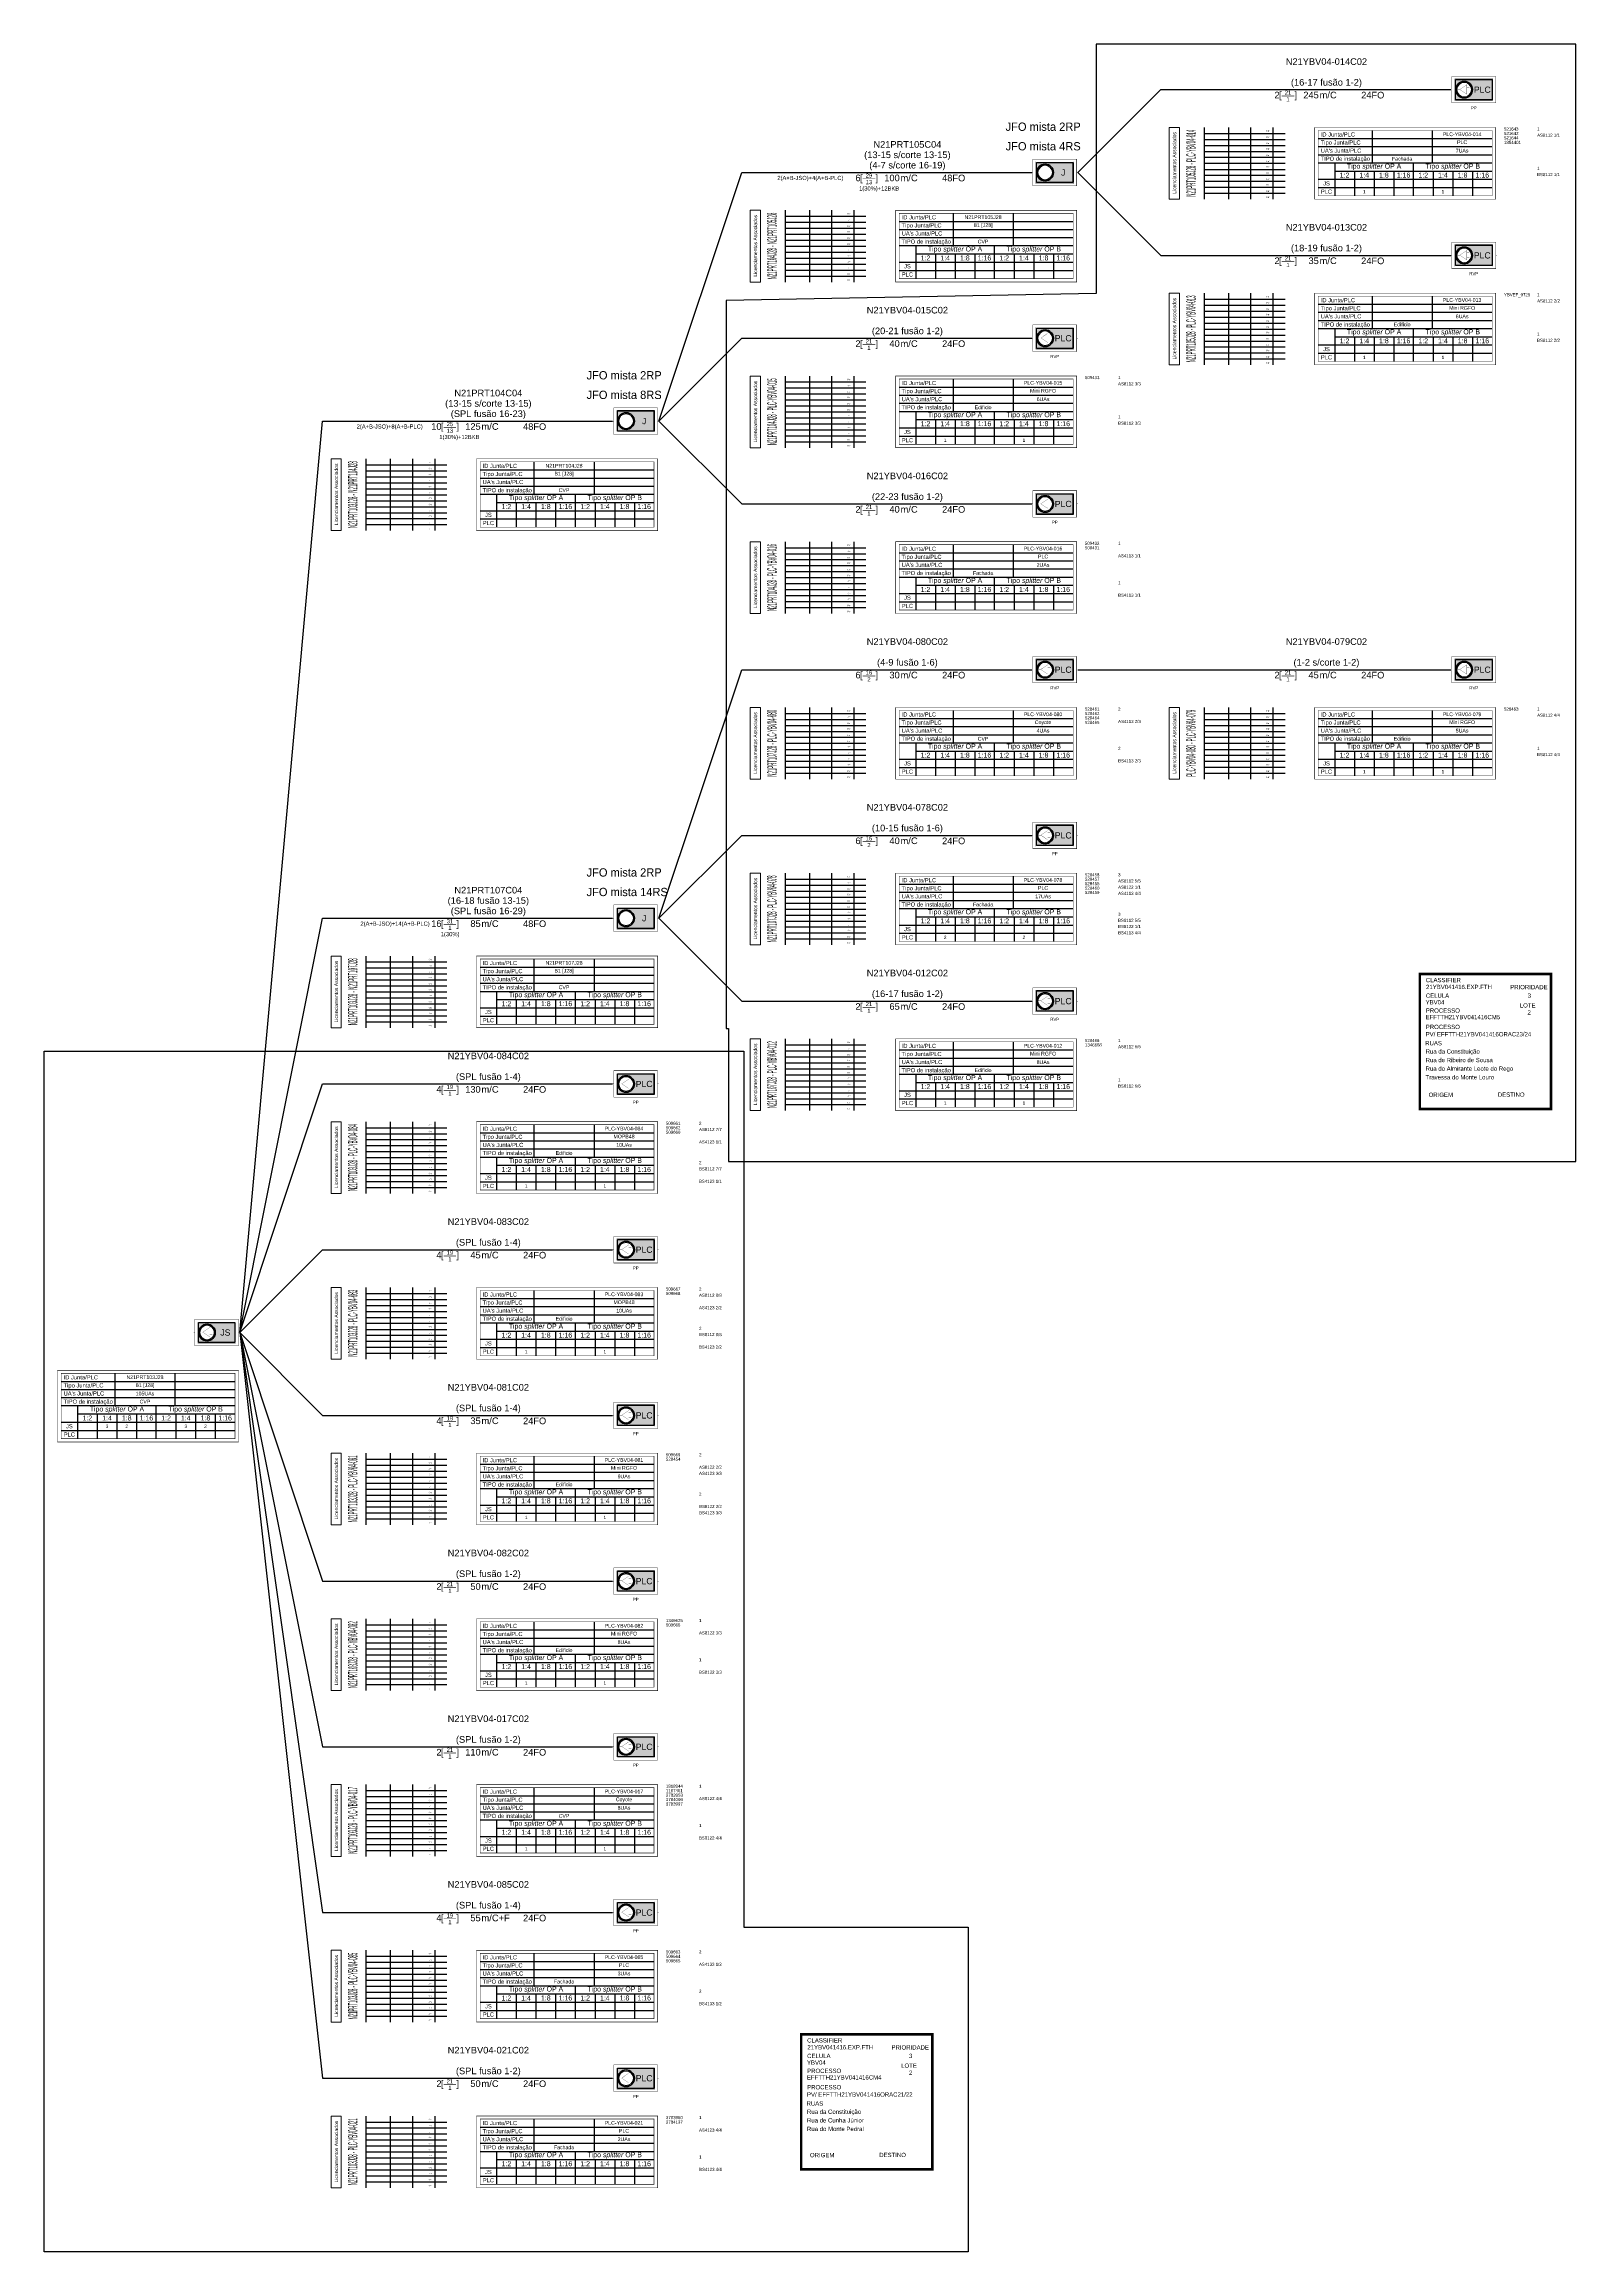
# Model space of a CAD drawing. Header units: metres. Extents: x 288 to 1034, y 827 to 7702.
# Drawn here: x 441 to 810, y 6412 to 6945 of the extents above; entities that cross this region are included whole.
import ezdxf
from ezdxf.enums import TextEntityAlignment as Align

# ---------------------------------------------------------------- set-up
doc = ezdxf.new("R2010")
doc.units = ezdxf.units.M
doc.header["$MEASUREMENT"] = 0
doc.set_wipeout_variables(frame=1)
for name, color, linetype in [('3-PROJ_FTTH_CABO', 7, 'Continuous'), ('3-PROJ_FTTH_JUNTA', 7, 'Continuous'), ('3-PROJ_FTTH_LICENCIAMENTOS', 7, 'Continuous'), ('3-PROJ_FTTH_PLC', 7, 'Continuous'), ('Ajusa STCE', 7, 'Continuous'), ('Licenciamentos Porto', 6, 'Continuous'), ('Licenciamentos Porto_4', 1, 'Continuous')]:
    doc.layers.add(name, color=color, linetype=linetype)
doc.styles.add('ARIAL', font='')
doc.styles.get('ARIAL').set_extended_font_data('Arial')

# ---------------------------------------------------------------- blocks, each defined once
blk = doc.blocks.new('*U26')
blk.add_hatch(color=31).paths.add_polyline_path([(9.97, -2.44), (1.18, -2.44), (1.18, 2.44), (9.97, 2.44)])
at = {"color": 7, "const_width": 0.0743}
for points in [[(0.29, 0), (0, 0)], [(11.15, 0), (10.86, 0)]]:
    blk.add_lwpolyline(points, dxfattribs=at)
at = {"color": 7}
for points, const_width in [([(10.86, -3.21), (0.29, -3.21), (0.29, 3.21), (10.86, 3.21)], 0.0929), ([(10.17, -2.63), (0.99, -2.63), (0.99, 2.63), (10.17, 2.63)], 0.0465)]:
    blk.add_lwpolyline(points, close=True, dxfattribs=dict(at, const_width=const_width))
at = {"color": 31}
blk.add_lwpolyline([(9.97, -2.44), (1.18, -2.44), (1.18, 2.44), (9.97, 2.44)], close=True, dxfattribs=at)
at = {"color": 7, "ltscale": 0.001}
blk.add_lwpolyline([(10.86, -9.12, 0.12, 0.12, 0), (10.86, -9.12, 0.12, 0.12, 0), (-32.84, -9.12, 0.12, 0.12, 0), (-32.84, -26.43, 0.12, 0.12, 0), (10.86, -26.43, 0.12, 0.12, 0), (10.86, -26.43, 0.12, 0.12, 0), (10.86, -9.12, 0, 0, 0)], format="xyseb", dxfattribs=at)
at = {"color": 7, "ltscale": 0.001, "const_width": 0.12}
blk.add_lwpolyline([(10, -25.61), (10, -25.61), (-31.98, -25.61), (-31.98, -9.84), (10, -9.84), (10, -9.84)], close=True, dxfattribs=at)
at = {"color": 7}
for points in [[(-18.98, -9.84), (-18.98, -17.65)], [(-4.49, -9.84), (-4.49, -17.65)], [(-31.98, -11.79), (10, -11.79)], [(-31.98, -13.74), (10, -13.74)], [(-31.98, -15.69), (10, -15.69)], [(-31.98, -17.65), (10, -17.65)], [(-28, -17.65), (-28, -25.61)], [(-28, -19.64), (10, -19.64)], [(-23.25, -19.64), (-23.25, -25.61)], [(-18.5, -19.64), (-18.5, -25.61)], [(-13.75, -19.64), (-13.75, -25.61)], [(-9, -25.61), (-9, -17.65)], [(-4.25, -19.64), (-4.25, -25.61)], [(0.5, -19.64), (0.5, -25.61)], [(5.25, -19.64), (5.25, -25.61)], [(-31.98, -21.63), (10, -21.63)], [(-31.98, -23.62), (10, -23.62)], [(-31.98, -23.62), (-13.57, -23.62), (10, -23.62)]]:
    blk.add_lwpolyline(points, dxfattribs=at)
at = {"color": 7, "style": 'ARIAL'}
for s, p in [('ID Junta/PLC', (-31.38, -10.81)), ('Tipo Junta/PLC', (-31.38, -12.76)), ("UA's Junta/PLC", (-31.38, -14.71)), ('TIPO de instalação', (-31.38, -16.67))]:
    blk.add_text(s, height=1, dxfattribs=at).set_placement(p, align=Align.MIDDLE_LEFT)
for s, p in [('PLC', (-29.99, -24.61)), ('JS', (-29.99, -22.62))]:
    blk.add_text(s, height=1, dxfattribs=at).set_placement(p, align=Align.MIDDLE_CENTER)
at = {"color": 7, "ltscale": 0.001, "char_height": 1.2, "attachment_point": 5, "style": 'ARIAL'}
for s, insert, width in [('{\\C114;1:2}', (-25.63, -20.63), 4.1115), ('{\\C114;Tipo \\fArial|b0|i1|c0|p34;splitter\\fArial|b0|i0|c0|p34; OP A}', (-18.5, -18.64), 14.6912), ('{\\C114;1:4}', (-20.88, -20.63), 4.1115), ('{\\C114;1:8}', (-16.13, -20.63), 4.1115), ('{\\C114;1:16}', (-11.38, -20.63), 4.1115), ('{\\C10;1:2}', (-6.63, -20.63), 4.1115), ('{\\C10;Tipo \\fArial|b0|i1|c0|p34;splitter\\fArial|b0|i0|c0|p34; OP B}', (0.5, -18.64), 14.6912), ('{\\C10;1:4}', (-1.88, -20.63), 4.1115), ('{\\C10;1:8}', (2.87, -20.63), 4.1115), ('{\\C10;1:16}', (7.62, -20.63), 4.1115)]:
    blk.add_mtext(s, dxfattribs=dict(at, insert=insert, width=width))
at = {"color": 4, "lineweight": 0, "style": 'ARIAL'}
blk.add_attdef('FO_RDP', text='', height=0.8, dxfattribs=at).set_placement((12.06, -2.81), align=Align.MIDDLE_LEFT)
at = {"color": 5, "lineweight": 0, "style": 'ARIAL'}
blk.add_attdef('FO_RTR+BKB', text='', height=0.8, dxfattribs=at).set_placement((12.07, -1.2), align=Align.MIDDLE_LEFT)
at = {"color": 1, "lineweight": 0, "style": 'ARIAL'}
blk.add_attdef('FO_RDS', text='', height=0.8, dxfattribs=at).set_placement((12.09, -4.35), align=Align.MIDDLE_LEFT)
at = {"color": 7, "lineweight": 0, "style": 'ARIAL'}
for tag, p in [('JUNTA', (-11.73, -10.77)), ('TIPO_JUNTA', (-11.73, -12.68)), ('UA_JUNTA', (-11.73, -14.74)), ('INSTALACAO', (-11.73, -16.67)), ('NPOL_CVP', (2.75, -16.66))]:
    blk.add_attdef(tag, text='', height=0.9, dxfattribs=at).set_placement(p, align=Align.MIDDLE_CENTER)
blk.add_attdef('MORADA', text='', height=0.75, dxfattribs=at).set_placement((10.86, -7.21), align=Align.MIDDLE_RIGHT)
at = {"color": 114, "style": 'ARIAL'}
for tag, p in [('(P)1:2_A', (-25.63, -24.61)), ('(J)1:2_A', (-25.63, -22.62)), ('(P)1:4_A', (-20.88, -24.61)), ('(J)1:4_A', (-20.88, -22.62)), ('(P)1:8_A', (-16.13, -24.61)), ('(J)1:8_A', (-16.13, -22.62)), ('(P)1:16_A', (-11.38, -24.61)), ('(J)1:16_A', (-11.38, -22.62))]:
    blk.add_attdef(tag, text='', height=0.8, dxfattribs=at).set_placement(p, align=Align.MIDDLE_CENTER)
at = {"color": 10, "style": 'ARIAL'}
for tag, p in [('(P)1:2_B', (-6.63, -24.61)), ('(J)1:2_B', (-6.63, -22.62)), ('(P)1:4_B', (-1.88, -24.61)), ('(J)1:4_B', (-1.88, -22.62)), ('(P)1:8_B', (2.87, -24.61)), ('(J)1:8_B', (2.87, -22.62)), ('(P)1:16_B', (7.62, -24.61)), ('(J)1:16_B', (7.62, -22.62))]:
    blk.add_attdef(tag, text='', height=0.8, dxfattribs=at).set_placement(p, align=Align.MIDDLE_CENTER)
at = {"color": 7, "lineweight": 0}
blk.add_wipeout([(3.7, -1.95), (3.43, -1.99), (3.09, -2), (2.79, -1.95), (2.57, -1.88), (2.34, -1.78), (2.03, -1.59), (1.77, -1.34), (1.58, -1.1), (1.47, -0.92), (1.35, -0.61), (1.28, -0.33), (1.25, 0), (1.3, 0.42), (1.38, 0.7), (1.51, 0.98), (1.63, 1.17), (1.83, 1.4), (1.98, 1.55), (2.18, 1.69), (2.4, 1.81), (2.69, 1.92), (2.92, 1.97), (3.27, 2), (3.51, 1.99), (3.73, 1.94), (3.98, 1.87), (4.15, 1.79), (4.31, 1.7), (4.51, 1.56), (4.66, 1.42), (4.79, 1.28), (4.96, 1.05), (5.05, 0.88), (5.15, 0.64), (5.21, 0.41), (5.25, 0.11), (5.23, -0.32), (5.19, -0.52), (5.11, -0.74), (4.96, -1.04), (4.78, -1.3), (4.57, -1.51), (4.25, -1.74), (3.96, -1.87)], dxfattribs=at)
at = {"color": 7, "const_width": 0.0465}
for points in [[(1.63, 0.06), (2.2, 0.06)], [(3.87, 0.62), (4.5, 0.62)], [(3.87, -0.49), (4.5, -0.49)]]:
    blk.add_lwpolyline(points, dxfattribs=at)
blk.add_lwpolyline([(2.2, 0.06), (3.87, -1.05), (3.87, 1.18)], close=True, dxfattribs=at)
at = {"color": 7, "lineweight": 40}
blk.add_circle((3.25, 0), 2, dxfattribs=at)
at = {"color": 7, "lineweight": 0}
blk.add_circle((3.25, 0), 1.75, dxfattribs=at)
blk.add_circle((3.25, 0), 1.75, dxfattribs=at)
at = {"color": 7, "style": 'ARIAL'}
blk.add_text('JS', height=1.5, dxfattribs=at).set_placement((7.67, 0), align=Align.MIDDLE_CENTER)
at = {"color": 4, "lineweight": 0, "style": 'ARIAL'}
blk.add_attdef('ALOCAÇÃO_RDP', text='', height=0.8, dxfattribs=at).set_placement((-0.91, -2.81), align=Align.MIDDLE_RIGHT)
at = {"color": 1, "lineweight": 0, "style": 'ARIAL'}
blk.add_attdef('ALOCAÇÃO_RDS', text='', height=0.8, dxfattribs=at).set_placement((-0.89, -4.35), align=Align.MIDDLE_RIGHT)
blk = doc.blocks.new('*U9')
blk.add_hatch(color=31).paths.add_polyline_path([(9.97, -2.44), (1.18, -2.44), (1.18, 2.44), (9.97, 2.44)])
at = {"color": 7}
for points, const_width in [([(0.29, 0), (0, 0)], 0.0743), ([(11.15, 0), (10.86, 0)], 0.0743), ([(-40.78, -1.52), (-37.77, -1.52)], 0.15)]:
    blk.add_lwpolyline(points, dxfattribs=dict(at, const_width=const_width))
for points, const_width in [([(10.86, -3.21), (0.29, -3.21), (0.29, 3.21), (10.86, 3.21)], 0.0929), ([(10.17, -2.63), (0.99, -2.63), (0.99, 2.63), (10.17, 2.63)], 0.0465)]:
    blk.add_lwpolyline(points, close=True, dxfattribs=dict(at, const_width=const_width))
at = {"color": 31}
blk.add_lwpolyline([(9.97, -2.44), (1.18, -2.44), (1.18, 2.44), (9.97, 2.44)], close=True, dxfattribs=at)
at = {"color": 7, "ltscale": 0.001}
blk.add_lwpolyline([(10.86, -9.12, 0.12, 0.12, 0), (10.86, -9.12, 0.12, 0.12, 0), (-32.84, -9.12, 0.12, 0.12, 0), (-32.84, -26.43, 0.12, 0.12, 0), (10.86, -26.43, 0.12, 0.12, 0), (10.86, -26.43, 0.12, 0.12, 0), (10.86, -9.12, 0, 0, 0)], format="xyseb", dxfattribs=at)
at = {"color": 7, "ltscale": 0.001, "const_width": 0.12}
blk.add_lwpolyline([(10, -25.61), (10, -25.61), (-31.98, -25.61), (-31.98, -9.84), (10, -9.84), (10, -9.84)], close=True, dxfattribs=at)
at = {"color": 7}
for points in [[(-18.98, -9.84), (-18.98, -17.65)], [(-4.49, -9.84), (-4.49, -17.65)], [(-31.98, -11.79), (10, -11.79)], [(-31.98, -13.74), (10, -13.74)], [(-31.98, -15.69), (10, -15.69)], [(-31.98, -17.65), (10, -17.65)], [(-28, -17.65), (-28, -25.61)], [(-28, -19.64), (10, -19.64)], [(-23.25, -19.64), (-23.25, -25.61)], [(-18.5, -19.64), (-18.5, -25.61)], [(-13.75, -19.64), (-13.75, -25.61)], [(-9, -25.61), (-9, -17.65)], [(-4.25, -19.64), (-4.25, -25.61)], [(0.5, -19.64), (0.5, -25.61)], [(5.25, -19.64), (5.25, -25.61)], [(-31.98, -21.63), (10, -21.63)], [(-31.98, -23.62), (10, -23.62)], [(-31.98, -23.62), (-13.57, -23.62), (10, -23.62)]]:
    blk.add_lwpolyline(points, dxfattribs=at)
at = {"color": 7, "style": 'ARIAL'}
blk.add_text('[     ]  ', height=1.6, dxfattribs=at).set_placement((-35.85, -0.5), align=Align.TOP_RIGHT)
for s, p in [('ID Junta/PLC', (-31.38, -10.81)), ('Tipo Junta/PLC', (-31.38, -12.76)), ("UA's Junta/PLC", (-31.38, -14.71)), ('TIPO de instalação', (-31.38, -16.67))]:
    blk.add_text(s, height=1, dxfattribs=at).set_placement(p, align=Align.MIDDLE_LEFT)
for s, p in [('PLC', (-29.99, -24.61)), ('JS', (-29.99, -22.62))]:
    blk.add_text(s, height=1, dxfattribs=at).set_placement(p, align=Align.MIDDLE_CENTER)
at = {"insert": (-31.65, -0.5), "char_height": 1.6, "width": 2.8224, "attachment_point": 1, "style": 'ARIAL'}
blk.add_mtext('m/', dxfattribs=at)
at = {"color": 7, "ltscale": 0.001, "char_height": 1.2, "attachment_point": 5, "style": 'ARIAL'}
for s, insert, width in [('{\\C114;1:2}', (-25.63, -20.63), 4.1115), ('{\\C114;Tipo \\fArial|b0|i1|c0|p34;splitter\\fArial|b0|i0|c0|p34; OP A}', (-18.5, -18.64), 14.6912), ('{\\C114;1:4}', (-20.88, -20.63), 4.1115), ('{\\C114;1:8}', (-16.13, -20.63), 4.1115), ('{\\C114;1:16}', (-11.38, -20.63), 4.1115), ('{\\C10;1:2}', (-6.63, -20.63), 4.1115), ('{\\C10;Tipo \\fArial|b0|i1|c0|p34;splitter\\fArial|b0|i0|c0|p34; OP B}', (0.5, -18.64), 14.6912), ('{\\C10;1:4}', (-1.88, -20.63), 4.1115), ('{\\C10;1:8}', (2.87, -20.63), 4.1115), ('{\\C10;1:16}', (7.62, -20.63), 4.1115)]:
    blk.add_mtext(s, dxfattribs=dict(at, insert=insert, width=width))
at = {"color": 7, "style": 'ARIAL'}
for tag, p in [('ID_CABO', (-30, 5.5)), ('ID_CABO2', (-30, 3)), ('ID_CABO3', (-30, 0.5))]:
    blk.add_attdef(tag, text='', height=1.6, dxfattribs=at).set_placement(p, align=Align.BOTTOM_CENTER)
at = {"color": 7, "lineweight": 0, "style": 'ARIAL'}
blk.add_attdef('FO_ACTIVAS', text='', height=1.6, dxfattribs=at).set_placement((-41.3, -0.5), align=Align.TOP_RIGHT)
for tag, height, p in [('FO_RESERVA', 1, (-39.28, -2.32)), ('FO_MORTAS', 1, (-39.28, -0.72)), ('PLC', 0.9, (2.75, -10.77)), ('TIPO_PLC', 0.9, (2.75, -12.68)), ('UA_PLC', 0.9, (2.75, -14.72)), ('INSTALACAO', 0.9, (-11.73, -16.67)), ('NPOL_CVP', 0.9, (2.75, -16.66))]:
    blk.add_attdef(tag, text='', height=height, dxfattribs=at).set_placement(p, align=Align.MIDDLE_CENTER)
at = {"color": 7, "style": 'ARIAL'}
blk.add_attdef('METROS', text='', height=1.6, dxfattribs=at).set_placement((-31.85, -0.5), align=Align.TOP_RIGHT)
for tag, height, p in [('TIPO_INSTALACAO', 1.6, (-29.13, -0.5)), ('CAPACIDADE', 1.6, (-21.62, -0.52)), ('BID1', 0.75, (12.86, -9.12)), ('BID2', 0.75, (12.86, -10.2)), ('BID3', 0.75, (12.86, -11.27)), ('BID4', 0.75, (12.86, -12.35)), ('BID5', 0.75, (12.86, -13.42)), ('BID6', 0.75, (12.86, -14.5)), ('BID7', 0.75, (12.86, -15.57)), ('BID8', 0.75, (12.86, -16.65)), ('BID9', 0.75, (12.86, -17.73)), ('BID10', 0.75, (12.86, -18.8)), ('BID11', 0.75, (12.86, -19.88)), ('BID12', 0.75, (12.86, -20.95)), ('BID13', 0.75, (12.86, -22.03)), ('BID14', 0.75, (12.86, -23.11)), ('BID15', 0.75, (12.86, -24.18)), ('BID16', 0.75, (12.86, -25.26)), ('BID17', 0.75, (12.86, -26.33)), ('BID18', 0.75, (12.86, -27.41)), ('BID19', 0.75, (12.86, -28.49)), ('BID20', 0.75, (12.86, -29.56)), ('BID21', 0.75, (12.86, -30.64)), ('BID22', 0.75, (12.86, -31.71)), ('BID23', 0.75, (12.86, -32.79)), ('BID24', 0.75, (12.86, -33.86))]:
    blk.add_attdef(tag, text='', height=height, dxfattribs=at).set_placement(p, align=Align.TOP_LEFT)
at = {"color": 1, "lineweight": 0, "style": 'ARIAL'}
blk.add_attdef('FO_RDS', text='', height=0.8, dxfattribs=at).set_placement((12.09, -4.35), align=Align.MIDDLE_LEFT)
at = {"color": 7, "style": 'ARIAL'}
blk.add_attdef('F.B.(X)', text='', height=0.75, dxfattribs=at).set_placement((5.58, -5.81), align=Align.MIDDLE_CENTER)
at = {"color": 7, "lineweight": 0, "style": 'ARIAL'}
blk.add_attdef('MORADA', text='', height=0.75, dxfattribs=at).set_placement((10.86, -7.21), align=Align.MIDDLE_RIGHT)
at = {"color": 114, "style": 'ARIAL'}
for tag, p in [('A_SPL_1', (20.86, -10.62)), ('FA_OPA', (20.86, -9.12)), ('A_SPL_2', (20.86, -12.12)), ('A_SPL_3', (20.86, -13.62)), ('A_SPL_4', (20.86, -15.12)), ('A_SPL_5', (20.86, -16.62))]:
    blk.add_attdef(tag, text='', height=0.75, dxfattribs=at).set_placement(p, align=Align.TOP_LEFT)
at = {"color": 1, "style": 'ARIAL'}
for tag, p in [('FA_OPB', (20.86, -18.62)), ('B_SPL_1', (20.86, -20.12)), ('B_SPL_2', (20.86, -21.62)), ('B_SPL_3', (20.86, -23.12)), ('B_SPL_4', (20.86, -24.62)), ('B_SPL_5', (20.86, -26.12))]:
    blk.add_attdef(tag, text='', height=0.75, dxfattribs=at).set_placement(p, align=Align.TOP_LEFT)
at = {"color": 114, "style": 'ARIAL'}
for tag, p in [('(P)1:2_A', (-25.63, -24.61)), ('(J)1:2_A', (-25.63, -22.62)), ('(P)1:4_A', (-20.88, -24.61)), ('(J)1:4_A', (-20.88, -22.62)), ('(P)1:8_A', (-16.13, -24.61)), ('(J)1:8_A', (-16.13, -22.62)), ('(P)1:16_A', (-11.38, -24.61)), ('(J)1:16_A', (-11.38, -22.62))]:
    blk.add_attdef(tag, text='', height=0.8, dxfattribs=at).set_placement(p, align=Align.MIDDLE_CENTER)
at = {"color": 10, "style": 'ARIAL'}
for tag, p in [('(P)1:2_B', (-6.63, -24.61)), ('(J)1:2_B', (-6.63, -22.62)), ('(P)1:4_B', (-1.88, -24.61)), ('(J)1:4_B', (-1.88, -22.62)), ('(P)1:8_B', (2.87, -24.61)), ('(J)1:8_B', (2.87, -22.62)), ('(P)1:16_B', (7.62, -24.61)), ('(J)1:16_B', (7.62, -22.62))]:
    blk.add_attdef(tag, text='', height=0.8, dxfattribs=at).set_placement(p, align=Align.MIDDLE_CENTER)
at = {"color": 7, "lineweight": 0}
blk.add_wipeout([(3.7, -1.95), (3.43, -1.99), (3.09, -2), (2.79, -1.95), (2.57, -1.88), (2.34, -1.78), (2.03, -1.59), (1.77, -1.34), (1.58, -1.1), (1.47, -0.92), (1.35, -0.61), (1.28, -0.33), (1.25, 0), (1.3, 0.42), (1.38, 0.7), (1.51, 0.98), (1.63, 1.17), (1.83, 1.4), (1.98, 1.55), (2.18, 1.69), (2.4, 1.81), (2.69, 1.92), (2.92, 1.97), (3.27, 2), (3.51, 1.99), (3.73, 1.94), (3.98, 1.87), (4.15, 1.79), (4.31, 1.7), (4.51, 1.56), (4.66, 1.42), (4.79, 1.28), (4.96, 1.05), (5.05, 0.88), (5.15, 0.64), (5.21, 0.41), (5.25, 0.11), (5.23, -0.32), (5.19, -0.52), (5.11, -0.74), (4.96, -1.04), (4.78, -1.3), (4.57, -1.51), (4.25, -1.74), (3.96, -1.87)], dxfattribs=at)
at = {"color": 7, "const_width": 0.0465}
for points in [[(1.63, 0.06), (2.2, 0.06)], [(3.87, 0.62), (4.5, 0.62)], [(3.87, -0.49), (4.5, -0.49)]]:
    blk.add_lwpolyline(points, dxfattribs=at)
blk.add_lwpolyline([(2.2, 0.06), (3.87, -1.05), (3.87, 1.18)], close=True, dxfattribs=at)
at = {"color": 7, "lineweight": 40}
blk.add_circle((3.25, 0), 2, dxfattribs=at)
at = {"color": 7, "lineweight": 0}
blk.add_circle((3.25, 0), 1.75, dxfattribs=at)
blk.add_circle((3.25, 0), 1.75, dxfattribs=at)
at = {"color": 7, "style": 'ARIAL'}
blk.add_text('PLC', height=1.5, dxfattribs=at).set_placement((7.61, 0), align=Align.MIDDLE_CENTER)
at = {"color": 1, "lineweight": 0, "style": 'ARIAL'}
blk.add_attdef('ALOCAÇÃO_RDS', text='', height=0.8, dxfattribs=at).set_placement((-0.89, -4.35), align=Align.MIDDLE_RIGHT)
at = {"color": 7, "style": 'ARIAL'}
blk.add_attdef('N_RAISER(X)', text='', height=0.75, dxfattribs=at).set_placement((5.58, -4.41), align=Align.MIDDLE_CENTER)
blk = doc.blocks.new('Troço Sinoptico')
at = {"color": 7, "lineweight": 0, "style": 'ARIAL'}
for tag, p in [('D1', (-16.57, -9.75)), ('T1', (-10.78, -9.77)), ('E1', (-1.22, -9.77)), ('D2', (-16.57, -11.26))]:
    blk.add_attdef(tag, text='', height=0.631, dxfattribs=at).set_placement(p, align=Align.MIDDLE_CENTER)
blk.add_attdef('XXX1', text='', height=0.631, dxfattribs=at).set_placement((-4.58, -9.81), align=Align.MIDDLE_RIGHT)
at = {"color": 7}
blk.add_wipeout([(-27.96, -26.44), (-27.96, -9.12), (0, -9.12), (0, -26.43)], dxfattribs=at)
at = {"color": 7, "lineweight": 0}
blk.add_lwpolyline([(-27.96, -26.44), (-25.49, -26.44), (-25.49, -9.12), (-27.96, -9.12)], close=True, dxfattribs=at)
at = {"color": 7}
for points in [[(-19.54, -9.12), (-19.54, -26.44)], [(-19.54, -10.56), (0, -10.56)], [(-13.66, -9.12), (-13.66, -17.78)], [(-8.33, -9.12), (-8.33, -17.78)], [(-2.94, -9.12), (-2.94, -17.77)], [(-19.54, -12), (0, -12)], [(-19.54, -13.44), (0, -13.44)], [(-19.54, -14.89), (0, -14.89)], [(-19.54, -16.33), (0, -16.33)], [(-19.54, -17.77), (0, -17.77)], [(-19.54, -19.23), (0, -19.23)], [(-19.54, -20.67), (0, -20.67)], [(-13.66, -17.78), (-13.66, -26.44)], [(-8.33, -17.78), (-8.33, -26.44)], [(-2.94, -17.78), (-2.94, -26.43)], [(-19.54, -22.11), (0, -22.11)], [(-19.54, -23.55), (0, -23.55)], [(-19.54, -24.99), (0, -24.99)]]:
    blk.add_lwpolyline(points, dxfattribs=at)
at = {"color": 7, "lineweight": 0, "true_color": 0xffffff, "insert": (-26.69, -17.69), "char_height": 0.865, "width": 17.7947, "attachment_point": 5, "rotation": 90, "style": 'ARIAL'}
blk.add_mtext('Licenciamentos Associados', dxfattribs=at)
at = {"color": 7, "lineweight": 0, "char_height": 0.355, "width": 6.2282, "attachment_point": 2, "style": 'ARIAL'}
for insert in [(-4.09, -9.77), (-4.1, -11.28), (-4.09, -14.1), (-4.09, -12.78), (-4.09, -15.66), (-4.1, -18.43), (-4.1, -19.94), (-4.09, -17.1), (-4.1, -21.44), (-4.1, -22.77), (-4.09, -24.32), (-4.09, -25.77)]:
    blk.add_mtext('Km', dxfattribs=dict(at, insert=insert))
at = {"color": 7, "lineweight": 0, "style": 'ARIAL', "width": 0.580821}
blk.add_attdef('ORIGEM-DESTINO', text='', height=2.25, rotation=90, dxfattribs=at).set_placement((-21.59, -25.83), (-21.59, -9.68), align=Align.FIT)
at = {"color": 7, "lineweight": 0, "style": 'ARIAL'}
for tag, p in [('D3', (-16.57, -12.76)), ('D4', (-16.57, -14.09)), ('D5', (-16.57, -15.64)), ('T2', (-10.78, -11.28)), ('T3', (-10.78, -12.77)), ('T4', (-10.78, -14.1)), ('T5', (-10.78, -15.65)), ('E2', (-1.22, -11.3)), ('E3', (-1.22, -12.78)), ('E4', (-1.22, -14.1)), ('E5', (-1.22, -15.65)), ('D6', (-16.57, -17.08)), ('D7', (-16.57, -18.42)), ('D8', (-16.57, -19.93)), ('D9', (-16.57, -21.42)), ('T6', (-10.78, -17.09)), ('T7', (-10.78, -18.43)), ('T8', (-10.79, -19.94)), ('T9', (-10.79, -21.44)), ('E7', (-1.22, -18.43)), ('E8', (-1.22, -19.97)), ('E9', (-1.22, -21.45)), ('E6', (-1.22, -17.09)), ('D10', (-16.57, -22.75)), ('D11', (-16.57, -24.3)), ('D12', (-16.57, -25.74)), ('T12', (-10.79, -25.76)), ('T10', (-10.78, -22.77)), ('T11', (-10.79, -24.31)), ('E10', (-1.22, -22.77)), ('E11', (-1.22, -24.31)), ('E12', (-1.22, -25.76))]:
    blk.add_attdef(tag, text='', height=0.631, dxfattribs=at).set_placement(p, align=Align.MIDDLE_CENTER)
for tag, p in [('XXX2', (-4.59, -11.32)), ('XXX3', (-4.58, -12.81)), ('XXX4', (-4.59, -14.14)), ('XXX5', (-4.58, -15.69)), ('XXX7', (-4.59, -18.47)), ('XXX8', (-4.59, -19.98)), ('XXX9', (-4.59, -21.48)), ('XXX6', (-4.58, -17.13)), ('XXX10', (-4.59, -22.81)), ('XXX11', (-4.58, -24.35)), ('XXX12', (-4.58, -25.8))]:
    blk.add_attdef(tag, text='', height=0.631, dxfattribs=at).set_placement(p, align=Align.MIDDLE_RIGHT)
at = {"color": 7, "lineweight": 0, "style": 'ARIAL', "flags": 1}
blk.add_attdef('ID', text='', height=0.631, dxfattribs=at).set_placement((-13.98, -27.67), align=Align.MIDDLE_CENTER)
at = {"layer": 'Defpoints', "flags": 1}
for tag, p in [('TROCO', (-28.25, -8.29)), ('GAMA', (-13.98, -8.55))]:
    blk.add_attdef(tag, p, '', height=2.16, dxfattribs=at)
blk = doc.blocks.new('*U6')
blk.add_hatch(color=31).paths.add_polyline_path([(9.97, -2.44), (1.18, -2.44), (1.18, 2.44), (9.97, 2.44)])
at = {"color": 7}
for points, const_width in [([(0.29, 0), (0, 0)], 0.0743), ([(11.15, 0), (10.86, 0)], 0.0743), ([(-40.78, -1.52), (-37.77, -1.52)], 0.15)]:
    blk.add_lwpolyline(points, dxfattribs=dict(at, const_width=const_width))
for points, const_width in [([(10.86, -3.21), (0.29, -3.21), (0.29, 3.21), (10.86, 3.21)], 0.0929), ([(10.17, -2.63), (0.99, -2.63), (0.99, 2.63), (10.17, 2.63)], 0.0465)]:
    blk.add_lwpolyline(points, close=True, dxfattribs=dict(at, const_width=const_width))
at = {"color": 31}
blk.add_lwpolyline([(9.97, -2.44), (1.18, -2.44), (1.18, 2.44), (9.97, 2.44)], close=True, dxfattribs=at)
at = {"color": 7, "ltscale": 0.001}
blk.add_lwpolyline([(10.86, -9.12, 0.12, 0.12, 0), (10.86, -9.12, 0.12, 0.12, 0), (-32.84, -9.12, 0.12, 0.12, 0), (-32.84, -26.43, 0.12, 0.12, 0), (10.86, -26.43, 0.12, 0.12, 0), (10.86, -26.43, 0.12, 0.12, 0), (10.86, -9.12, 0, 0, 0)], format="xyseb", dxfattribs=at)
at = {"color": 7, "ltscale": 0.001, "const_width": 0.12}
blk.add_lwpolyline([(10, -25.61), (10, -25.61), (-31.98, -25.61), (-31.98, -9.84), (10, -9.84), (10, -9.84)], close=True, dxfattribs=at)
at = {"color": 7}
for points in [[(-18.98, -9.84), (-18.98, -17.65)], [(-4.49, -9.84), (-4.49, -17.65)], [(-31.98, -11.79), (10, -11.79)], [(-31.98, -13.74), (10, -13.74)], [(-31.98, -15.69), (10, -15.69)], [(-31.98, -17.65), (10, -17.65)], [(-28, -17.65), (-28, -25.61)], [(-28, -19.64), (10, -19.64)], [(-23.25, -19.64), (-23.25, -25.61)], [(-18.5, -19.64), (-18.5, -25.61)], [(-13.75, -19.64), (-13.75, -25.61)], [(-9, -25.61), (-9, -17.65)], [(-4.25, -19.64), (-4.25, -25.61)], [(0.5, -19.64), (0.5, -25.61)], [(5.25, -19.64), (5.25, -25.61)], [(-31.98, -21.63), (10, -21.63)], [(-31.98, -23.62), (10, -23.62)], [(-31.98, -23.62), (-13.57, -23.62), (10, -23.62)]]:
    blk.add_lwpolyline(points, dxfattribs=at)
at = {"color": 7, "style": 'ARIAL'}
blk.add_text('[     ]  ', height=1.6, dxfattribs=at).set_placement((-35.85, -0.5), align=Align.TOP_RIGHT)
for s, p in [('ID Junta/PLC', (-31.38, -10.81)), ('Tipo Junta/PLC', (-31.38, -12.76)), ("UA's Junta/PLC", (-31.38, -14.71)), ('TIPO de instalação', (-31.38, -16.67))]:
    blk.add_text(s, height=1, dxfattribs=at).set_placement(p, align=Align.MIDDLE_LEFT)
for s, p in [('PLC', (-29.99, -24.61)), ('JS', (-29.99, -22.62))]:
    blk.add_text(s, height=1, dxfattribs=at).set_placement(p, align=Align.MIDDLE_CENTER)
at = {"insert": (-31.65, -0.5), "char_height": 1.6, "width": 2.8224, "attachment_point": 1, "style": 'ARIAL'}
blk.add_mtext('m/', dxfattribs=at)
at = {"color": 7, "ltscale": 0.001, "char_height": 1.2, "attachment_point": 5, "style": 'ARIAL'}
for s, insert, width in [('{\\C114;1:2}', (-25.63, -20.63), 4.1115), ('{\\C114;Tipo \\fArial|b0|i1|c0|p34;splitter\\fArial|b0|i0|c0|p34; OP A}', (-18.5, -18.64), 14.6912), ('{\\C114;1:4}', (-20.88, -20.63), 4.1115), ('{\\C114;1:8}', (-16.13, -20.63), 4.1115), ('{\\C114;1:16}', (-11.38, -20.63), 4.1115), ('{\\C10;1:2}', (-6.63, -20.63), 4.1115), ('{\\C10;Tipo \\fArial|b0|i1|c0|p34;splitter\\fArial|b0|i0|c0|p34; OP B}', (0.5, -18.64), 14.6912), ('{\\C10;1:4}', (-1.88, -20.63), 4.1115), ('{\\C10;1:8}', (2.87, -20.63), 4.1115), ('{\\C10;1:16}', (7.62, -20.63), 4.1115)]:
    blk.add_mtext(s, dxfattribs=dict(at, insert=insert, width=width))
at = {"color": 7, "style": 'ARIAL'}
for tag, p in [('ID_CABO', (-30, 5.5)), ('ID_CABO2', (-30, 3)), ('ID_CABO3', (-30, 0.5))]:
    blk.add_attdef(tag, text='', height=1.6, dxfattribs=at).set_placement(p, align=Align.BOTTOM_CENTER)
at = {"color": 7, "lineweight": 0, "style": 'ARIAL'}
blk.add_attdef('FO_ACTIVAS', text='', height=1.6, dxfattribs=at).set_placement((-41.3, -0.5), align=Align.TOP_RIGHT)
for tag, height, p in [('FO_RESERVA', 1, (-39.28, -2.32)), ('FO_MORTAS', 1, (-39.28, -0.72)), ('JUNTA', 0.9, (-11.73, -10.77)), ('TIPO_JUNTA', 0.9, (-11.73, -12.68)), ('INSTALACAO', 0.9, (-11.73, -16.67)), ('NPOL_CVP', 0.9, (2.75, -16.66))]:
    blk.add_attdef(tag, text='', height=height, dxfattribs=at).set_placement(p, align=Align.MIDDLE_CENTER)
at = {"color": 7, "style": 'ARIAL'}
blk.add_attdef('METROS', text='', height=1.6, dxfattribs=at).set_placement((-31.85, -0.5), align=Align.TOP_RIGHT)
for tag, p in [('TIPO_INSTALACAO', (-29.13, -0.5)), ('CAPACIDADE', (-21.62, -0.52))]:
    blk.add_attdef(tag, text='', height=1.6, dxfattribs=at).set_placement(p, align=Align.TOP_LEFT)
at = {"color": 4, "lineweight": 0, "style": 'ARIAL'}
blk.add_attdef('FO_RDP', text='', height=0.8, dxfattribs=at).set_placement((12.06, -2.81), align=Align.MIDDLE_LEFT)
at = {"color": 5, "lineweight": 0, "style": 'ARIAL'}
blk.add_attdef('FO_RTR+BKB', text='', height=0.8, dxfattribs=at).set_placement((12.07, -1.2), align=Align.MIDDLE_LEFT)
at = {"color": 1, "lineweight": 0, "style": 'ARIAL'}
blk.add_attdef('FO_RDS', text='', height=0.8, dxfattribs=at).set_placement((12.09, -4.35), align=Align.MIDDLE_LEFT)
at = {"color": 7, "lineweight": 0, "style": 'ARIAL'}
blk.add_attdef('MORADA', text='', height=0.75, dxfattribs=at).set_placement((10.86, -7.21), align=Align.MIDDLE_RIGHT)
at = {"color": 114, "style": 'ARIAL'}
for tag, p in [('(P)1:2_A', (-25.63, -24.61)), ('(J)1:2_A', (-25.63, -22.62)), ('(P)1:4_A', (-20.88, -24.61)), ('(J)1:4_A', (-20.88, -22.62)), ('(P)1:8_A', (-16.13, -24.61)), ('(J)1:8_A', (-16.13, -22.62)), ('(P)1:16_A', (-11.38, -24.61)), ('(J)1:16_A', (-11.38, -22.62))]:
    blk.add_attdef(tag, text='', height=0.8, dxfattribs=at).set_placement(p, align=Align.MIDDLE_CENTER)
at = {"color": 10, "style": 'ARIAL'}
for tag, p in [('(P)1:2_B', (-6.63, -24.61)), ('(J)1:2_B', (-6.63, -22.62)), ('(P)1:4_B', (-1.88, -24.61)), ('(J)1:4_B', (-1.88, -22.62)), ('(P)1:8_B', (2.87, -24.61)), ('(J)1:8_B', (2.87, -22.62)), ('(P)1:16_B', (7.62, -24.61)), ('(J)1:16_B', (7.62, -22.62))]:
    blk.add_attdef(tag, text='', height=0.8, dxfattribs=at).set_placement(p, align=Align.MIDDLE_CENTER)
at = {"color": 7, "lineweight": 0}
blk.add_wipeout([(3.7, -1.95), (3.43, -1.99), (3.09, -2), (2.79, -1.95), (2.57, -1.88), (2.34, -1.78), (2.03, -1.59), (1.77, -1.34), (1.58, -1.1), (1.47, -0.92), (1.35, -0.61), (1.28, -0.33), (1.25, 0), (1.3, 0.42), (1.38, 0.7), (1.51, 0.98), (1.63, 1.17), (1.83, 1.4), (1.98, 1.55), (2.18, 1.69), (2.4, 1.81), (2.69, 1.92), (2.92, 1.97), (3.27, 2), (3.51, 1.99), (3.73, 1.94), (3.98, 1.87), (4.15, 1.79), (4.31, 1.7), (4.51, 1.56), (4.66, 1.42), (4.79, 1.28), (4.96, 1.05), (5.05, 0.88), (5.15, 0.64), (5.21, 0.41), (5.25, 0.11), (5.23, -0.32), (5.19, -0.52), (5.11, -0.74), (4.96, -1.04), (4.78, -1.3), (4.57, -1.51), (4.25, -1.74), (3.96, -1.87)], dxfattribs=at)
at = {"color": 7, "lineweight": 40}
blk.add_circle((3.25, 0), 2, dxfattribs=at)
at = {"color": 7, "lineweight": 0}
blk.add_circle((3.25, 0), 1.75, dxfattribs=at)
blk.add_circle((3.25, 0), 1.75, dxfattribs=at)
at = {"color": 7, "style": 'ARIAL'}
blk.add_text('J', height=1.5, dxfattribs=at).set_placement((7.61, 0), align=Align.MIDDLE_CENTER)
at = {"color": 4, "lineweight": 0, "style": 'ARIAL'}
blk.add_attdef('ALOCAÇÃO_RDP', text='', height=0.8, dxfattribs=at).set_placement((-0.91, -2.81), align=Align.MIDDLE_RIGHT)
at = {"color": 1, "lineweight": 0, "style": 'ARIAL'}
blk.add_attdef('ALOCAÇÃO_RDS', text='', height=0.8, dxfattribs=at).set_placement((-0.89, -4.35), align=Align.MIDDLE_RIGHT)
blk = doc.blocks.new('*U52')
blk.add_hatch(color=31).paths.add_polyline_path([(9.97, -2.44), (1.18, -2.44), (1.18, 2.44), (9.97, 2.44)])
at = {"color": 7}
for points, const_width in [([(0.29, 0), (0, 0)], 0.0743), ([(11.15, 0), (10.86, 0)], 0.0743), ([(-40.78, -1.52), (-37.77, -1.52)], 0.15)]:
    blk.add_lwpolyline(points, dxfattribs=dict(at, const_width=const_width))
for points, const_width in [([(10.86, -3.21), (0.29, -3.21), (0.29, 3.21), (10.86, 3.21)], 0.0929), ([(10.17, -2.63), (0.99, -2.63), (0.99, 2.63), (10.17, 2.63)], 0.0465)]:
    blk.add_lwpolyline(points, close=True, dxfattribs=dict(at, const_width=const_width))
at = {"color": 31}
blk.add_lwpolyline([(9.97, -2.44), (1.18, -2.44), (1.18, 2.44), (9.97, 2.44)], close=True, dxfattribs=at)
at = {"color": 7, "ltscale": 0.001}
blk.add_lwpolyline([(10.86, -9.12, 0.12, 0.12, 0), (10.86, -9.12, 0.12, 0.12, 0), (-32.84, -9.12, 0.12, 0.12, 0), (-32.84, -26.43, 0.12, 0.12, 0), (10.86, -26.43, 0.12, 0.12, 0), (10.86, -26.43, 0.12, 0.12, 0), (10.86, -9.12, 0, 0, 0)], format="xyseb", dxfattribs=at)
at = {"color": 7, "ltscale": 0.001, "const_width": 0.12}
blk.add_lwpolyline([(10, -25.61), (10, -25.61), (-31.98, -25.61), (-31.98, -9.84), (10, -9.84), (10, -9.84)], close=True, dxfattribs=at)
at = {"color": 7}
for points in [[(-18.98, -9.84), (-18.98, -17.65)], [(-4.49, -9.84), (-4.49, -17.65)], [(-31.98, -11.79), (10, -11.79)], [(-31.98, -13.74), (10, -13.74)], [(-31.98, -15.69), (10, -15.69)], [(-31.98, -17.65), (10, -17.65)], [(-28, -17.65), (-28, -25.61)], [(-28, -19.64), (10, -19.64)], [(-23.25, -19.64), (-23.25, -25.61)], [(-18.5, -19.64), (-18.5, -25.61)], [(-13.75, -19.64), (-13.75, -25.61)], [(-9, -25.61), (-9, -17.65)], [(-4.25, -19.64), (-4.25, -25.61)], [(0.5, -19.64), (0.5, -25.61)], [(5.25, -19.64), (5.25, -25.61)], [(-31.98, -21.63), (10, -21.63)], [(-31.98, -23.62), (10, -23.62)], [(-31.98, -23.62), (-13.57, -23.62), (10, -23.62)]]:
    blk.add_lwpolyline(points, dxfattribs=at)
at = {"color": 7, "style": 'ARIAL'}
blk.add_text('[     ]  ', height=1.6, dxfattribs=at).set_placement((-35.85, -0.5), align=Align.TOP_RIGHT)
for s, p in [('ID Junta/PLC', (-31.38, -10.81)), ('Tipo Junta/PLC', (-31.38, -12.76)), ("UA's Junta/PLC", (-31.38, -14.71)), ('TIPO de instalação', (-31.38, -16.67))]:
    blk.add_text(s, height=1, dxfattribs=at).set_placement(p, align=Align.MIDDLE_LEFT)
for s, p in [('PLC', (-29.99, -24.61)), ('JS', (-29.99, -22.62))]:
    blk.add_text(s, height=1, dxfattribs=at).set_placement(p, align=Align.MIDDLE_CENTER)
at = {"insert": (-31.65, -0.5), "char_height": 1.6, "width": 2.8224, "attachment_point": 1, "style": 'ARIAL'}
blk.add_mtext('m/', dxfattribs=at)
at = {"color": 7, "ltscale": 0.001, "char_height": 1.2, "attachment_point": 5, "style": 'ARIAL'}
for s, insert, width in [('{\\C114;1:2}', (-25.63, -20.63), 4.1115), ('{\\C114;Tipo \\fArial|b0|i1|c0|p34;splitter\\fArial|b0|i0|c0|p34; OP A}', (-18.5, -18.64), 14.6912), ('{\\C114;1:4}', (-20.88, -20.63), 4.1115), ('{\\C114;1:8}', (-16.13, -20.63), 4.1115), ('{\\C114;1:16}', (-11.38, -20.63), 4.1115), ('{\\C10;1:2}', (-6.63, -20.63), 4.1115), ('{\\C10;Tipo \\fArial|b0|i1|c0|p34;splitter\\fArial|b0|i0|c0|p34; OP B}', (0.5, -18.64), 14.6912), ('{\\C10;1:4}', (-1.88, -20.63), 4.1115), ('{\\C10;1:8}', (2.87, -20.63), 4.1115), ('{\\C10;1:16}', (7.62, -20.63), 4.1115)]:
    blk.add_mtext(s, dxfattribs=dict(at, insert=insert, width=width))
at = {"color": 7, "style": 'ARIAL'}
for tag, p in [('ID_CABO', (-30, 5.5)), ('ID_CABO2', (-30, 3)), ('ID_CABO3', (-30, 0.5))]:
    blk.add_attdef(tag, text='', height=1.6, dxfattribs=at).set_placement(p, align=Align.BOTTOM_CENTER)
at = {"color": 7, "lineweight": 0, "style": 'ARIAL'}
blk.add_attdef('FO_ACTIVAS', text='', height=1.6, dxfattribs=at).set_placement((-41.3, -0.5), align=Align.TOP_RIGHT)
for tag, height, p in [('FO_RESERVA', 1, (-39.28, -2.32)), ('FO_MORTAS', 1, (-39.28, -0.72)), ('JUNTA', 0.9, (-11.73, -10.77)), ('TIPO_JUNTA', 0.9, (-11.73, -12.68)), ('INSTALACAO', 0.9, (-11.73, -16.67)), ('NPOL_CVP', 0.9, (2.75, -16.66))]:
    blk.add_attdef(tag, text='', height=height, dxfattribs=at).set_placement(p, align=Align.MIDDLE_CENTER)
at = {"color": 7, "style": 'ARIAL'}
blk.add_attdef('METROS', text='', height=1.6, dxfattribs=at).set_placement((-31.85, -0.5), align=Align.TOP_RIGHT)
for tag, p in [('TIPO_INSTALACAO', (-29.13, -0.5)), ('CAPACIDADE', (-21.62, -0.52))]:
    blk.add_attdef(tag, text='', height=1.6, dxfattribs=at).set_placement(p, align=Align.TOP_LEFT)
at = {"color": 4, "lineweight": 0, "style": 'ARIAL'}
blk.add_attdef('FO_RDP', text='', height=0.8, dxfattribs=at).set_placement((12.06, -2.81), align=Align.MIDDLE_LEFT)
at = {"color": 5, "lineweight": 0, "style": 'ARIAL'}
blk.add_attdef('FO_RTR+BKB', text='', height=0.8, dxfattribs=at).set_placement((12.07, -1.2), align=Align.MIDDLE_LEFT)
at = {"color": 1, "lineweight": 0, "style": 'ARIAL'}
blk.add_attdef('FO_RDS', text='', height=0.8, dxfattribs=at).set_placement((12.09, -4.35), align=Align.MIDDLE_LEFT)
at = {"color": 7, "lineweight": 0, "style": 'ARIAL'}
blk.add_attdef('MORADA', text='', height=0.75, dxfattribs=at).set_placement((10.86, -7.21), align=Align.MIDDLE_RIGHT)
at = {"color": 114, "style": 'ARIAL'}
for tag, p in [('(P)1:2_A', (-25.63, -24.61)), ('(J)1:2_A', (-25.63, -22.62)), ('(P)1:4_A', (-20.88, -24.61)), ('(J)1:4_A', (-20.88, -22.62)), ('(P)1:8_A', (-16.13, -24.61)), ('(J)1:8_A', (-16.13, -22.62)), ('(P)1:16_A', (-11.38, -24.61)), ('(J)1:16_A', (-11.38, -22.62))]:
    blk.add_attdef(tag, text='', height=0.8, dxfattribs=at).set_placement(p, align=Align.MIDDLE_CENTER)
at = {"color": 10, "style": 'ARIAL'}
for tag, p in [('(P)1:2_B', (-6.63, -24.61)), ('(J)1:2_B', (-6.63, -22.62)), ('(P)1:4_B', (-1.88, -24.61)), ('(J)1:4_B', (-1.88, -22.62)), ('(P)1:8_B', (2.87, -24.61)), ('(J)1:8_B', (2.87, -22.62)), ('(P)1:16_B', (7.62, -24.61)), ('(J)1:16_B', (7.62, -22.62))]:
    blk.add_attdef(tag, text='', height=0.8, dxfattribs=at).set_placement(p, align=Align.MIDDLE_CENTER)
at = {"color": 7, "lineweight": 0}
blk.add_wipeout([(3.7, -1.95), (3.43, -1.99), (3.09, -2), (2.79, -1.95), (2.57, -1.88), (2.34, -1.78), (2.03, -1.59), (1.77, -1.34), (1.58, -1.1), (1.47, -0.92), (1.35, -0.61), (1.28, -0.33), (1.25, 0), (1.3, 0.42), (1.38, 0.7), (1.51, 0.98), (1.63, 1.17), (1.83, 1.4), (1.98, 1.55), (2.18, 1.69), (2.4, 1.81), (2.69, 1.92), (2.92, 1.97), (3.27, 2), (3.51, 1.99), (3.73, 1.94), (3.98, 1.87), (4.15, 1.79), (4.31, 1.7), (4.51, 1.56), (4.66, 1.42), (4.79, 1.28), (4.96, 1.05), (5.05, 0.88), (5.15, 0.64), (5.21, 0.41), (5.25, 0.11), (5.23, -0.32), (5.19, -0.52), (5.11, -0.74), (4.96, -1.04), (4.78, -1.3), (4.57, -1.51), (4.25, -1.74), (3.96, -1.87)], dxfattribs=at)
at = {"color": 7, "lineweight": 40}
blk.add_circle((3.25, 0), 2, dxfattribs=at)
at = {"color": 7, "lineweight": 0}
blk.add_circle((3.25, 0), 1.75, dxfattribs=at)
blk.add_circle((3.25, 0), 1.75, dxfattribs=at)
at = {"color": 7, "style": 'ARIAL'}
blk.add_text('J', height=1.5, dxfattribs=at).set_placement((7.61, 0), align=Align.MIDDLE_CENTER)
at = {"color": 4, "lineweight": 0, "style": 'ARIAL'}
blk.add_attdef('ALOCAÇÃO_RDP', text='', height=0.8, dxfattribs=at).set_placement((-0.91, -2.81), align=Align.MIDDLE_RIGHT)
at = {"color": 1, "lineweight": 0, "style": 'ARIAL'}
blk.add_attdef('ALOCAÇÃO_RDS', text='', height=0.8, dxfattribs=at).set_placement((-0.89, -4.35), align=Align.MIDDLE_RIGHT)
blk = doc.blocks.new('BOAVISTA_LIC')
at = {"const_width": 0.3}
blk.add_lwpolyline([(2033.71, 1323.27), (2048.95, 1323.27), (2048.95, 1307.59), (2033.71, 1307.59)], close=True, dxfattribs=at)
at = {"color": 5, "style": 'ARIAL'}
for s, p in [('CLASSIFIER', (2034.4, 1322.31)), ('CELULA', (2034.4, 1320.5)), ('PRIORIDADE', (2044.2, 1321.49)), ('PROCESSO', (2034.4, 1318.77)), ('LOTE', (2045.32, 1319.37)), ('PROCESSO', (2034.4, 1316.87)), ('RUAS', (2034.33, 1314.98)), ('ORIGEM ', (2034.73, 1308.98)), ('DESTINO ', (2042.77, 1309))]:
    blk.add_text(s, height=0.5, dxfattribs=at).set_placement(p)
at = {"style": 'ARIAL'}
for tag, p in [('CLASSIFIER', (2034.43, 1321.51)), ('CELULA', (2034.38, 1319.73)), ('PROCESSO', (2034.38, 1318.01)), ('ORAC', (2034.38, 1316.02)), ('RUA_1', (2034.38, 1314.02)), ('RUA_2', (2034.38, 1313.02)), ('RUA_3', (2034.38, 1312.02)), ('RUA_4', (2034.38, 1311.02)), ('RUA_5', (2034.38, 1310.02)), ('ORIGEM', (2034.38, 1308.02)), ('DESTINO', (2042.89, 1308.12))]:
    blk.add_attdef(tag, p, '', height=0.5, dxfattribs=at)
for tag, p in [('PRIORIDADE', (2046.42, 1320.76)), ('LOTE', (2046.41, 1318.8))]:
    blk.add_attdef(tag, text='', height=0.5, dxfattribs=at).set_placement(p, align=Align.MIDDLE_CENTER)

msp = doc.modelspace()

# ---------------------------------------------------------------- linework, layer by layer
at = {"layer": '3-PROJ_FTTH_CABO'}
for points in [[(690.1, 6913.98), (710.1, 6933.98)], [(710.1, 6933.98), (780.1, 6933.98)], [(588.95, 6853.98), (608.95, 6913.98)], [(608.95, 6913.98), (678.95, 6913.98)], [(690.1, 6913.98), (710.1, 6893.98)], [(710.1, 6893.98), (780.1, 6893.98)], [(588.95, 6853.98), (608.95, 6873.98)], [(608.95, 6873.98), (678.95, 6873.98)], [(507.8, 6853.98), (577.8, 6853.98)], [(588.95, 6853.98), (608.95, 6833.98)], [(608.95, 6833.98), (678.95, 6833.98)], [(588.95, 6733.98), (608.95, 6793.98)], [(608.95, 6793.98), (678.95, 6793.98)], [(710.1, 6793.98), (780.1, 6793.98)], [(588.95, 6733.98), (608.95, 6753.98)], [(608.95, 6753.98), (678.95, 6753.98)], [(507.8, 6733.98), (577.8, 6733.98)], [(588.95, 6733.98), (608.95, 6713.98)], [(608.95, 6713.98), (678.95, 6713.98)], [(507.8, 6693.98), (577.8, 6693.98)], [(507.8, 6653.98), (577.8, 6653.98)], [(507.8, 6613.98), (577.8, 6613.98)], [(507.8, 6573.98), (577.8, 6573.98)], [(507.8, 6533.98), (577.8, 6533.98)], [(507.8, 6493.98), (577.8, 6493.98)], [(507.8, 6453.98), (577.8, 6453.98)]]:
    msp.add_lwpolyline(points, dxfattribs=at)

# ---------------------------------------------------------------- block references
at = {"ltscale": 5, "xscale": 2.0780833110902, "yscale": 2.0780833110902, "zscale": 2.0780833110902}
for p, values in [((-3453.57, 3970.67), {'CLASSIFIER': '21YBV041416.EXP.FTH', 'CELULA': 'YBV04', 'RUA_1': 'Rua da Constituição ', 'RUA_2': 'Rua de Ribeiro de Sousa ', 'RUA_3': 'Rua do Almirante Leote do Rego', 'RUA_4': 'Travessa do Monte Louro', 'PROCESSO': 'EFFTTH21YBV041416CM5', 'ORAC': 'PV/ EFFTTH21YBV041416ORAC23/24', 'PRIORIDADE': '3', 'LOTE': '2'}), ((-3602.9, 3714.74), {'CLASSIFIER': '21YBV041416.EXP.FTH', 'CELULA': 'YBV04', 'RUA_1': 'Rua da Constituição ', 'RUA_2': 'Rua de Cunha Júnior ', 'RUA_3': 'Rua do Monte Pedral', 'PROCESSO': 'EFFTTH21YBV041416CM4', 'ORAC': 'PV/ EFFTTH21YBV041416ORAC21/22', 'PRIORIDADE': '3', 'LOTE': '2'})]:
    msp.add_blockref('BOAVISTA_LIC', p, dxfattribs=at).add_auto_attribs(values)
at = {"layer": '3-PROJ_FTTH_JUNTA'}
msp.add_blockref('*U26', (476.65, 6633.98), dxfattribs=at).add_auto_attribs({'JUNTA': 'N21PRT103J28', 'TIPO_JUNTA': 'B1 [J28]', 'UA_JUNTA': '105UAs', 'INSTALACAO': 'CVP', '(J)1:4_A': '3', '(J)1:8_A': '2', '(J)1:4_B': '3', '(J)1:8_B': '2'})

# ---------------------------------------------------------------- texts
at = {"layer": 'Ajusa STCE', "color": 4, "lineweight": 30, "char_height": 2, "width": 29.5478, "attachment_point": 1}
for s, insert in [('\\pxt0;JFO mista 2RP', (672.66, 6926.04)), ('\\pxt0;JFO mista 4RS', (672.66, 6921.32)), ('\\pxt0;JFO mista 2RP', (571.51, 6866.04)), ('\\pxt0;JFO mista 8RS', (571.51, 6861.32)), ('\\pxt0;JFO mista 2RP', (571.51, 6746.04)), ('\\pxt0;JFO mista 14RS', (571.51, 6741.32))]:
    msp.add_mtext(s, dxfattribs=dict(at, insert=insert))
at = {"layer": 'Ajusa STCE', "color": 3, "lineweight": 30, "char_height": 1, "width": 29.5478, "attachment_point": 1}
for s, insert in [('\\pxt0;{\\fArial|b0|i0|c0|p34;2(A+B-JSO)+4(A+B-PLC)}', (617.56, 6913.18)), ('\\pxt0;{\\fArial|b0|i0|c0|p34;1(30%)+12BKB}', (637.29, 6910.64)), ('\\pxt0;{\\fArial|b0|i0|c0|p34;2(A+B-JSO)+8(A+B-PLC)}', (516.02, 6853.18)), ('\\pxt0;{\\fArial|b0|i0|c0|p34;1(30%)+12BKB}', (535.98, 6850.64)), ('\\pxt0;{\\fArial|b0|i0|c0|p34;2(A+B-JSO)+14(A+B-PLC)}', (516.92, 6733.18)), ('\\pxt0;{\\fArial|b0|i0|c0|p34;1(30%)}', (536.32, 6730.64))]:
    msp.add_mtext(s, dxfattribs=dict(at, insert=insert))

# ---------------------------------------------------------------- next in the draw order: linework, layer by layer
at = {"layer": '3-PROJ_FTTH_CABO'}
for points in [[(487.8, 6633.98), (507.8, 6853.98)], [(487.8, 6633.98), (507.8, 6733.98)], [(487.8, 6633.98), (507.8, 6693.98)], [(487.8, 6633.98), (507.8, 6653.98)], [(487.8, 6633.98), (507.8, 6613.98)], [(487.8, 6633.98), (507.8, 6573.98)], [(487.8, 6633.98), (507.8, 6533.98)], [(487.8, 6633.98), (507.8, 6493.98)], [(487.8, 6633.98), (507.8, 6453.98)]]:
    msp.add_lwpolyline(points, dxfattribs=at)

# ---------------------------------------------------------------- next in the draw order: block references
at = {"layer": '3-PROJ_FTTH_LICENCIAMENTOS'}
ref = msp.add_blockref('Troço Sinoptico', (638.95, 6913.98), dxfattribs=at)
ref.add_attrib('ORIGEM-DESTINO', 'N21PRT104J28 - N21PRT105J28', dxfattribs={"layer": '0', "color": 7, "lineweight": 0, "height": 2.2526, "rotation": 90, "style": 'ARIAL', "width": 0.33935}).set_placement((617.36, 6888.16), (617.36, 6904.3), align=Align.FIT)
at = {"layer": '3-PROJ_FTTH_PLC'}
for p, values in [((780.1, 6933.98), {'PLC': 'PLC-YBV04-014', 'TIPO_PLC': 'PLC', 'UA_PLC': '7UAs', 'INSTALACAO': 'Fachada', '(P)1:4_A': '1', '(P)1:4_B': '1', 'BID1': '521643', 'BID2': '521642', 'BID3': '521644', 'BID4': '1854401', 'FA_OPA': '1', 'A_SPL_1': 'AS8112 1/1', 'FA_OPB': '1', 'B_SPL_1': 'BS8112 1/1', 'N_RAISER(X)': 'PP', 'ID_CABO': 'N21YBV04-014C02', 'ID_CABO3': '(16-17 fusão 1-2)', 'FO_ACTIVAS': '2', 'FO_MORTAS': '21', 'FO_RESERVA': '1', 'METROS': '245', 'TIPO_INSTALACAO': 'C', 'CAPACIDADE': '24FO'}), ((780.1, 6893.98), {'PLC': 'PLC-YBV04-013', 'TIPO_PLC': 'Mini RGFO', 'UA_PLC': '6UAs', 'INSTALACAO': 'Edificio', '(P)1:4_A': '1', '(P)1:4_B': '1', 'BID1': 'YBVEF_0729', 'FA_OPA': '1', 'A_SPL_1': 'AS8112 2/2', 'FA_OPB': '1', 'B_SPL_1': 'BS8112 2/2', 'N_RAISER(X)': 'RVP', 'ID_CABO': 'N21YBV04-013C02', 'ID_CABO3': '(18-19 fusão 1-2)', 'FO_ACTIVAS': '2', 'FO_MORTAS': '21', 'FO_RESERVA': '1', 'METROS': '35', 'TIPO_INSTALACAO': 'C', 'CAPACIDADE': '24FO'}), ((678.95, 6873.98), {'PLC': 'PLC-YBV04-015', 'TIPO_PLC': 'Mini RGFO', 'UA_PLC': '6UAs', 'INSTALACAO': 'Edificio', '(P)1:4_A': '1', '(P)1:4_B': '1', 'BID1': '509433', 'FA_OPA': '1', 'A_SPL_1': 'AS8112 3/3', 'FA_OPB': '1', 'B_SPL_1': 'BS8112 3/3', 'N_RAISER(X)': 'RVP', 'ID_CABO': 'N21YBV04-015C02', 'ID_CABO3': '(20-21 fusão 1-2)', 'FO_ACTIVAS': '2', 'FO_MORTAS': '21', 'FO_RESERVA': '1', 'METROS': '40', 'TIPO_INSTALACAO': 'C', 'CAPACIDADE': '24FO'}), ((678.95, 6833.98), {'PLC': 'PLC-YBV04-016', 'TIPO_PLC': 'PLC', 'UA_PLC': '2UAs', 'INSTALACAO': 'Fachada', 'BID1': '509432', 'BID2': '509431', 'FA_OPA': '1', 'A_SPL_2': 'AS4113 1/1', 'FA_OPB': '1', 'B_SPL_2': 'BS4113 1/1', 'N_RAISER(X)': 'PP', 'ID_CABO': 'N21YBV04-016C02', 'ID_CABO3': '(22-23 fusão 1-2)', 'FO_ACTIVAS': '2', 'FO_MORTAS': '21', 'FO_RESERVA': '1', 'METROS': '40', 'TIPO_INSTALACAO': 'C', 'CAPACIDADE': '24FO'}), ((678.95, 6793.98), {'PLC': 'PLC-YBV04-080', 'TIPO_PLC': 'Coyote', 'UA_PLC': '4UAs', 'INSTALACAO': 'CVP', 'BID1': '528461', 'BID2': '528462', 'BID3': '528464', 'BID4': '528465', 'FA_OPA': '2', 'A_SPL_2': 'AS4113 2/3', 'FA_OPB': '2', 'B_SPL_2': 'BS4113 2/3', 'N_RAISER(X)': 'RVP', 'ID_CABO': 'N21YBV04-080C02', 'ID_CABO3': '(4-9 fusão 1-6)', 'FO_ACTIVAS': '6', 'FO_MORTAS': '16', 'FO_RESERVA': '2', 'METROS': '30', 'TIPO_INSTALACAO': 'C', 'CAPACIDADE': '24FO'}), ((780.1, 6793.98), {'PLC': 'PLC-YBV04-079', 'TIPO_PLC': 'Mini RGFO', 'UA_PLC': '5UAs', 'INSTALACAO': 'Edificio', '(P)1:4_A': '1', '(P)1:4_B': '1', 'BID1': '528463', 'FA_OPA': '1', 'A_SPL_1': 'AS8112 4/4', 'FA_OPB': '1', 'B_SPL_1': 'BS8112 4/4', 'N_RAISER(X)': 'RVP', 'ID_CABO': 'N21YBV04-079C02', 'ID_CABO3': '(1-2 s/corte 1-2)', 'FO_ACTIVAS': '2', 'FO_MORTAS': '21', 'FO_RESERVA': '1', 'METROS': '45', 'TIPO_INSTALACAO': 'C', 'CAPACIDADE': '24FO'}), ((678.95, 6753.98), {'PLC': 'PLC-YBV04-078', 'TIPO_PLC': 'PLC', 'UA_PLC': '17UAs', 'INSTALACAO': 'Fachada', '(P)1:4_A': '2', '(P)1:4_B': '2', 'BID1': '528458', 'BID2': '528457', 'BID3': '528455', 'BID4': '528460', 'BID5': '528459', 'FA_OPA': '3', 'A_SPL_1': 'AS8112 5/5', 'A_SPL_2': 'AS8122 1/1', 'A_SPL_3': 'AS4113 4/4', 'FA_OPB': '3', 'B_SPL_1': 'BS8112 5/5', 'B_SPL_2': 'BS8122 1/1', 'B_SPL_3': 'BS4113 4/4', 'N_RAISER(X)': 'PP', 'ID_CABO': 'N21YBV04-078C02', 'ID_CABO3': '(10-15 fusão 1-6)', 'FO_ACTIVAS': '6', 'FO_MORTAS': '16', 'FO_RESERVA': '2', 'METROS': '40', 'TIPO_INSTALACAO': 'C', 'CAPACIDADE': '24FO'}), ((678.95, 6713.98), {'PLC': 'PLC-YBV04-012', 'TIPO_PLC': 'Mini RGFO', 'UA_PLC': '8UAs', 'INSTALACAO': 'Edificio', '(P)1:4_A': '1', '(P)1:4_B': '1', 'BID1': '528466', 'BID2': '1346668', 'FA_OPA': '1', 'A_SPL_1': 'AS8112 6/6', 'FA_OPB': '1', 'B_SPL_1': 'BS8112 6/6', 'N_RAISER(X)': 'RVP', 'ID_CABO': 'N21YBV04-012C02', 'ID_CABO3': '(16-17 fusão 1-2)', 'FO_ACTIVAS': '2', 'FO_MORTAS': '21', 'FO_RESERVA': '1', 'METROS': '65', 'TIPO_INSTALACAO': 'C', 'CAPACIDADE': '24FO'}), ((577.8, 6693.98), {'PLC': 'PLC-YBV04-084', 'TIPO_PLC': 'MOPB48', 'UA_PLC': '10UAs', 'INSTALACAO': 'Edificio', '(P)1:4_A': '1', '(P)1:4_B': '1', 'BID1': '509661', 'BID2': '509662', 'BID3': '509660', 'FA_OPA': '2', 'A_SPL_1': 'AS8112 7/7', 'A_SPL_3': 'AS4123 1/1', 'FA_OPB': '2', 'B_SPL_1': 'BS8112 7/7', 'B_SPL_3': 'BS4123 1/1', 'N_RAISER(X)': 'PP', 'ID_CABO': 'N21YBV04-084C02', 'ID_CABO3': '(SPL fusão 1-4)', 'FO_ACTIVAS': '4', 'FO_MORTAS': '19', 'FO_RESERVA': '1', 'METROS': '130', 'TIPO_INSTALACAO': 'C', 'CAPACIDADE': '24FO'}), ((577.8, 6653.98), {'PLC': 'PLC-YBV04-083', 'TIPO_PLC': 'MOPB48', 'UA_PLC': '10UAs', 'INSTALACAO': 'Edificio', '(P)1:4_A': '1', '(P)1:4_B': '1', 'BID1': '509667', 'BID2': '509668', 'FA_OPA': '2', 'A_SPL_1': 'AS8112 8/8', 'A_SPL_3': 'AS4123 2/2', 'FA_OPB': '2', 'B_SPL_1': 'BS8112 8/8', 'B_SPL_3': 'BS4123 2/2', 'N_RAISER(X)': 'PP', 'ID_CABO': 'N21YBV04-083C02', 'ID_CABO3': '(SPL fusão 1-4)', 'FO_ACTIVAS': '4', 'FO_MORTAS': '19', 'FO_RESERVA': '1', 'METROS': '45', 'TIPO_INSTALACAO': 'C', 'CAPACIDADE': '24FO'}), ((577.8, 6613.98), {'PLC': 'PLC-YBV04-081', 'TIPO_PLC': 'Mini RGFO', 'UA_PLC': '9UAs', 'INSTALACAO': 'Edificio', '(P)1:4_A': '1', '(P)1:4_B': '1', 'BID1': '509669', 'BID2': '528454', 'FA_OPA': '2', 'A_SPL_2': 'AS8122 2/2', 'A_SPL_3': 'AS4123 3/3', 'FA_OPB': '2', 'B_SPL_2': 'BS8122 2/2', 'B_SPL_3': 'BS4123 3/3', 'N_RAISER(X)': 'PP', 'ID_CABO': 'N21YBV04-081C02', 'ID_CABO3': '(SPL fusão 1-4)', 'FO_ACTIVAS': '4', 'FO_MORTAS': '19', 'FO_RESERVA': '1', 'METROS': '35', 'TIPO_INSTALACAO': 'C', 'CAPACIDADE': '24FO'}), ((577.8, 6573.98), {'PLC': 'PLC-YBV04-082', 'TIPO_PLC': 'Mini RGFO', 'UA_PLC': '8UAs', 'INSTALACAO': 'Edificio', '(P)1:4_A': '1', '(P)1:4_B': '1', 'BID1': '1346625', 'BID2': '509666', 'FA_OPA': '1', 'A_SPL_2': 'AS8122 3/3', 'FA_OPB': '1', 'B_SPL_2': 'BS8122 3/3', 'N_RAISER(X)': 'PP', 'ID_CABO': 'N21YBV04-082C02', 'ID_CABO3': '(SPL fusão 1-2)', 'FO_ACTIVAS': '2', 'FO_MORTAS': '21', 'FO_RESERVA': '1', 'METROS': '50', 'TIPO_INSTALACAO': 'C', 'CAPACIDADE': '24FO'}), ((577.8, 6533.98), {'PLC': 'PLC-YBV04-017', 'TIPO_PLC': 'Coyote', 'UA_PLC': '8UAs', 'INSTALACAO': 'CVP', '(P)1:4_A': '1', '(P)1:4_B': '1', 'BID1': '1818944', 'BID2': '1187461', 'BID3': '3783953', 'BID4': '3784009', 'BID5': '3783997', 'FA_OPA': '1', 'A_SPL_2': 'AS8122 4/4', 'FA_OPB': '1', 'B_SPL_2': 'BS8122 4/4', 'N_RAISER(X)': 'PP', 'ID_CABO': 'N21YBV04-017C02', 'ID_CABO3': '(SPL fusão 1-2)', 'FO_ACTIVAS': '2', 'FO_MORTAS': '21', 'FO_RESERVA': '1', 'METROS': '110', 'TIPO_INSTALACAO': 'C', 'CAPACIDADE': '24FO'}), ((577.8, 6493.98), {'PLC': 'PLC-YBV04-085', 'TIPO_PLC': 'PLC', 'UA_PLC': '3UAs', 'INSTALACAO': 'Fachada', 'BID1': '509663', 'BID2': '509664', 'BID3': '509665', 'FA_OPA': '2', 'A_SPL_2': 'AS4133 1/2', 'FA_OPB': '2', 'B_SPL_2': 'BS4133 1/2', 'N_RAISER(X)': 'PP', 'ID_CABO': 'N21YBV04-085C02', 'ID_CABO3': '(SPL fusão 1-4)', 'FO_ACTIVAS': '4', 'FO_MORTAS': '19', 'FO_RESERVA': '1', 'METROS': '55', 'TIPO_INSTALACAO': 'C+F', 'CAPACIDADE': '24FO'}), ((577.8, 6453.98), {'PLC': 'PLC-YBV04-021', 'TIPO_PLC': 'PLC', 'UA_PLC': '2UAs', 'INSTALACAO': 'Fachada', 'BID1': '3783960', 'BID2': '3784137', 'FA_OPA': '1', 'A_SPL_2': 'AS4123 4/4', 'FA_OPB': '1', 'B_SPL_2': 'BS4123 4/4', 'N_RAISER(X)': 'PP', 'ID_CABO': 'N21YBV04-021C02', 'ID_CABO3': '(SPL fusão 1-2)', 'FO_ACTIVAS': '2', 'FO_MORTAS': '21', 'FO_RESERVA': '1', 'METROS': '50', 'TIPO_INSTALACAO': 'C', 'CAPACIDADE': '24FO'})]:
    msp.add_blockref('*U9', p, dxfattribs=at).add_auto_attribs(values)

# ---------------------------------------------------------------- next in the draw order: linework, layer by layer
at = {"layer": '3-PROJ_FTTH_CABO'}
msp.add_lwpolyline([(690.1, 6793.98), (710.1, 6793.98)], dxfattribs=at)

# ---------------------------------------------------------------- next in the draw order: block references
at = {"layer": '3-PROJ_FTTH_JUNTA'}
msp.add_blockref('*U6', (678.95, 6913.98), dxfattribs=at).add_auto_attribs({'JUNTA': 'N21PRT105J28', 'TIPO_JUNTA': 'B1 [J28]', 'INSTALACAO': 'CVP', 'ID_CABO': 'N21PRT105C04', 'ID_CABO2': '(13-15 s/corte 13-15)', 'ID_CABO3': '(4-7 s/corte 16-19)', 'FO_ACTIVAS': '6', 'FO_MORTAS': '29', 'FO_RESERVA': '13', 'METROS': '100', 'TIPO_INSTALACAO': 'C', 'CAPACIDADE': '48FO'})
at = {"layer": '3-PROJ_FTTH_LICENCIAMENTOS'}
ref = msp.add_blockref('Troço Sinoptico', (740.1, 6933.98), dxfattribs=at)
ref.add_attrib('ORIGEM-DESTINO', 'N21PRT105J28 - PLC-YBV04-014', dxfattribs={"layer": '0', "color": 7, "lineweight": 0, "height": 2.2526, "rotation": 90, "style": 'ARIAL', "width": 0.333226}).set_placement((718.51, 6908.16), (718.51, 6924.3), align=Align.FIT)
ref = msp.add_blockref('Troço Sinoptico', (740.1, 6893.98), dxfattribs=at)
ref.add_attrib('ORIGEM-DESTINO', 'N21PRT105J28 - PLC-YBV04-013', dxfattribs={"layer": '0', "color": 7, "lineweight": 0, "height": 2.2526, "rotation": 90, "style": 'ARIAL', "width": 0.333226}).set_placement((718.51, 6868.16), (718.51, 6884.3), align=Align.FIT)
ref = msp.add_blockref('Troço Sinoptico', (638.95, 6873.98), dxfattribs=at)
ref.add_attrib('ORIGEM-DESTINO', 'N21PRT104J28 - PLC-YBV04-015', dxfattribs={"layer": '0', "color": 7, "lineweight": 0, "height": 2.2526, "rotation": 90, "style": 'ARIAL', "width": 0.333226}).set_placement((617.36, 6848.16), (617.36, 6864.3), align=Align.FIT)
ref = msp.add_blockref('Troço Sinoptico', (537.8, 6853.98), dxfattribs=at)
ref.add_attrib('ORIGEM-DESTINO', 'N21PRT103J28 - N21PRT104J28', dxfattribs={"layer": '0', "color": 7, "lineweight": 0, "height": 2.2526, "rotation": 90, "style": 'ARIAL', "width": 0.33935}).set_placement((516.21, 6828.16), (516.21, 6844.3), align=Align.FIT)
ref = msp.add_blockref('Troço Sinoptico', (638.95, 6833.98), dxfattribs=at)
ref.add_attrib('ORIGEM-DESTINO', 'N21PRT104J28 - PLC-YBV04-016', dxfattribs={"layer": '0', "color": 7, "lineweight": 0, "height": 2.2526, "rotation": 90, "style": 'ARIAL', "width": 0.333226}).set_placement((617.36, 6808.16), (617.36, 6824.3), align=Align.FIT)
ref = msp.add_blockref('Troço Sinoptico', (638.95, 6793.98), dxfattribs=at)
ref.add_attrib('ORIGEM-DESTINO', 'N21PRT107J28 - PLC-YBV04-080', dxfattribs={"layer": '0', "color": 7, "lineweight": 0, "height": 2.2526, "rotation": 90, "style": 'ARIAL', "width": 0.333226}).set_placement((617.36, 6768.16), (617.36, 6784.3), align=Align.FIT)
ref = msp.add_blockref('Troço Sinoptico', (740.1, 6793.98), dxfattribs=at)
ref.add_attrib('ORIGEM-DESTINO', 'PLC-YBV04-080 - PLC-YBV04-079', dxfattribs={"layer": '0', "color": 7, "lineweight": 0, "height": 2.2526, "rotation": 90, "style": 'ARIAL', "width": 0.32732}).set_placement((718.51, 6768.16), (718.51, 6784.3), align=Align.FIT)
ref = msp.add_blockref('Troço Sinoptico', (638.95, 6753.98), dxfattribs=at)
ref.add_attrib('ORIGEM-DESTINO', 'N21PRT107J28 - PLC-YBV04-078', dxfattribs={"layer": '0', "color": 7, "lineweight": 0, "height": 2.2526, "rotation": 90, "style": 'ARIAL', "width": 0.333226}).set_placement((617.36, 6728.16), (617.36, 6744.3), align=Align.FIT)
ref = msp.add_blockref('Troço Sinoptico', (537.79, 6733.98), dxfattribs=at)
ref.add_attrib('ORIGEM-DESTINO', 'N21PRT103J28 - N21PRT107J28', dxfattribs={"layer": '0', "color": 7, "lineweight": 0, "height": 2.2526, "rotation": 90, "style": 'ARIAL', "width": 0.33935}).set_placement((516.2, 6708.16), (516.2, 6724.3), align=Align.FIT)
ref = msp.add_blockref('Troço Sinoptico', (638.95, 6713.98), dxfattribs=at)
ref.add_attrib('ORIGEM-DESTINO', 'N21PRT107J28 - PLC-YBV04-012', dxfattribs={"layer": '0', "color": 7, "lineweight": 0, "height": 2.2526, "rotation": 90, "style": 'ARIAL', "width": 0.333226}).set_placement((617.36, 6688.16), (617.36, 6704.3), align=Align.FIT)
ref = msp.add_blockref('Troço Sinoptico', (537.8, 6693.98), dxfattribs=at)
ref.add_attrib('ORIGEM-DESTINO', 'N21PRT103J28 - PLC-YBV04-084', dxfattribs={"layer": '0', "color": 7, "lineweight": 0, "height": 2.2526, "rotation": 90, "style": 'ARIAL', "width": 0.333226}).set_placement((516.21, 6668.16), (516.21, 6684.3), align=Align.FIT)
ref = msp.add_blockref('Troço Sinoptico', (537.8, 6653.98), dxfattribs=at)
ref.add_attrib('ORIGEM-DESTINO', 'N21PRT103J28 - PLC-YBV04-083', dxfattribs={"layer": '0', "color": 7, "lineweight": 0, "height": 2.2526, "rotation": 90, "style": 'ARIAL', "width": 0.333226}).set_placement((516.21, 6628.16), (516.21, 6644.3), align=Align.FIT)
ref = msp.add_blockref('Troço Sinoptico', (537.8, 6613.98), dxfattribs=at)
ref.add_attrib('ORIGEM-DESTINO', 'N21PRT103J28 - PLC-YBV04-081', dxfattribs={"layer": '0', "color": 7, "lineweight": 0, "height": 2.2526, "rotation": 90, "style": 'ARIAL', "width": 0.333226}).set_placement((516.21, 6588.16), (516.21, 6604.3), align=Align.FIT)
ref = msp.add_blockref('Troço Sinoptico', (537.8, 6573.98), dxfattribs=at)
ref.add_attrib('ORIGEM-DESTINO', 'N21PRT103J28 - PLC-YBV04-082', dxfattribs={"layer": '0', "color": 7, "lineweight": 0, "height": 2.2526, "rotation": 90, "style": 'ARIAL', "width": 0.333226}).set_placement((516.21, 6548.16), (516.21, 6564.3), align=Align.FIT)
ref = msp.add_blockref('Troço Sinoptico', (537.8, 6533.98), dxfattribs=at)
ref.add_attrib('ORIGEM-DESTINO', 'N21PRT103J28 - PLC-YBV04-017', dxfattribs={"layer": '0', "color": 7, "lineweight": 0, "height": 2.2526, "rotation": 90, "style": 'ARIAL', "width": 0.333226}).set_placement((516.21, 6508.16), (516.21, 6524.3), align=Align.FIT)
ref = msp.add_blockref('Troço Sinoptico', (537.8, 6493.98), dxfattribs=at)
ref.add_attrib('ORIGEM-DESTINO', 'N21PRT103J28 - PLC-YBV04-085', dxfattribs={"layer": '0', "color": 7, "lineweight": 0, "height": 2.2526, "rotation": 90, "style": 'ARIAL', "width": 0.333226}).set_placement((516.21, 6468.16), (516.21, 6484.3), align=Align.FIT)
ref = msp.add_blockref('Troço Sinoptico', (537.8, 6453.98), dxfattribs=at)
ref.add_attrib('ORIGEM-DESTINO', 'N21PRT103J28 - PLC-YBV04-021', dxfattribs={"layer": '0', "color": 7, "lineweight": 0, "height": 2.2526, "rotation": 90, "style": 'ARIAL', "width": 0.333226}).set_placement((516.21, 6428.16), (516.21, 6444.3), align=Align.FIT)

# ---------------------------------------------------------------- next in the draw order: linework, layer by layer
at = {"layer": 'Licenciamentos Porto', "color": 6}
msp.add_lwpolyline([(440.58, 6701.86), (609.46, 6701.86), (609.46, 6597.24), (609.46, 6490.49), (663.62, 6490.49), (663.62, 6412.08), (440.58, 6412.08), (440.58, 6701.86)], dxfattribs=at)
at = {"layer": 'Licenciamentos Porto_4', "color": 1}
msp.add_lwpolyline([(605.23, 6883.08), (605.23, 6707.38), (605.79, 6707.38), (605.79, 6675.26), (810.3, 6675.26), (810.3, 6944.97), (694.48, 6944.97), (694.48, 6884.81), (605.23, 6883.08)], dxfattribs=at)

# ---------------------------------------------------------------- next in the draw order: block references
at = {"layer": '3-PROJ_FTTH_JUNTA'}
for name, p, values in [('*U6', (577.8, 6853.98), {'JUNTA': 'N21PRT104J28', 'TIPO_JUNTA': 'B1 [J28]', 'INSTALACAO': 'CVP', 'ID_CABO': 'N21PRT104C04', 'ID_CABO2': '(13-15 s/corte 13-15)', 'ID_CABO3': '(SPL fusão 16-23)', 'FO_ACTIVAS': '10', 'FO_MORTAS': '25', 'FO_RESERVA': '13', 'METROS': '125', 'TIPO_INSTALACAO': 'C', 'CAPACIDADE': '48FO'}), ('*U52', (577.8, 6733.98), {'JUNTA': 'N21PRT107J28', 'TIPO_JUNTA': 'B1 [J28]', 'INSTALACAO': 'CVP', 'ID_CABO': 'N21PRT107C04', 'ID_CABO2': '(16-18 fusão 13-15)', 'ID_CABO3': '(SPL fusão 16-29)', 'FO_ACTIVAS': '16', 'FO_MORTAS': '31', 'FO_RESERVA': '1', 'METROS': '85', 'TIPO_INSTALACAO': 'C', 'CAPACIDADE': '48FO'})]:
    msp.add_blockref(name, p, dxfattribs=at).add_auto_attribs(values)

doc.saveas('drawing.dxf')
